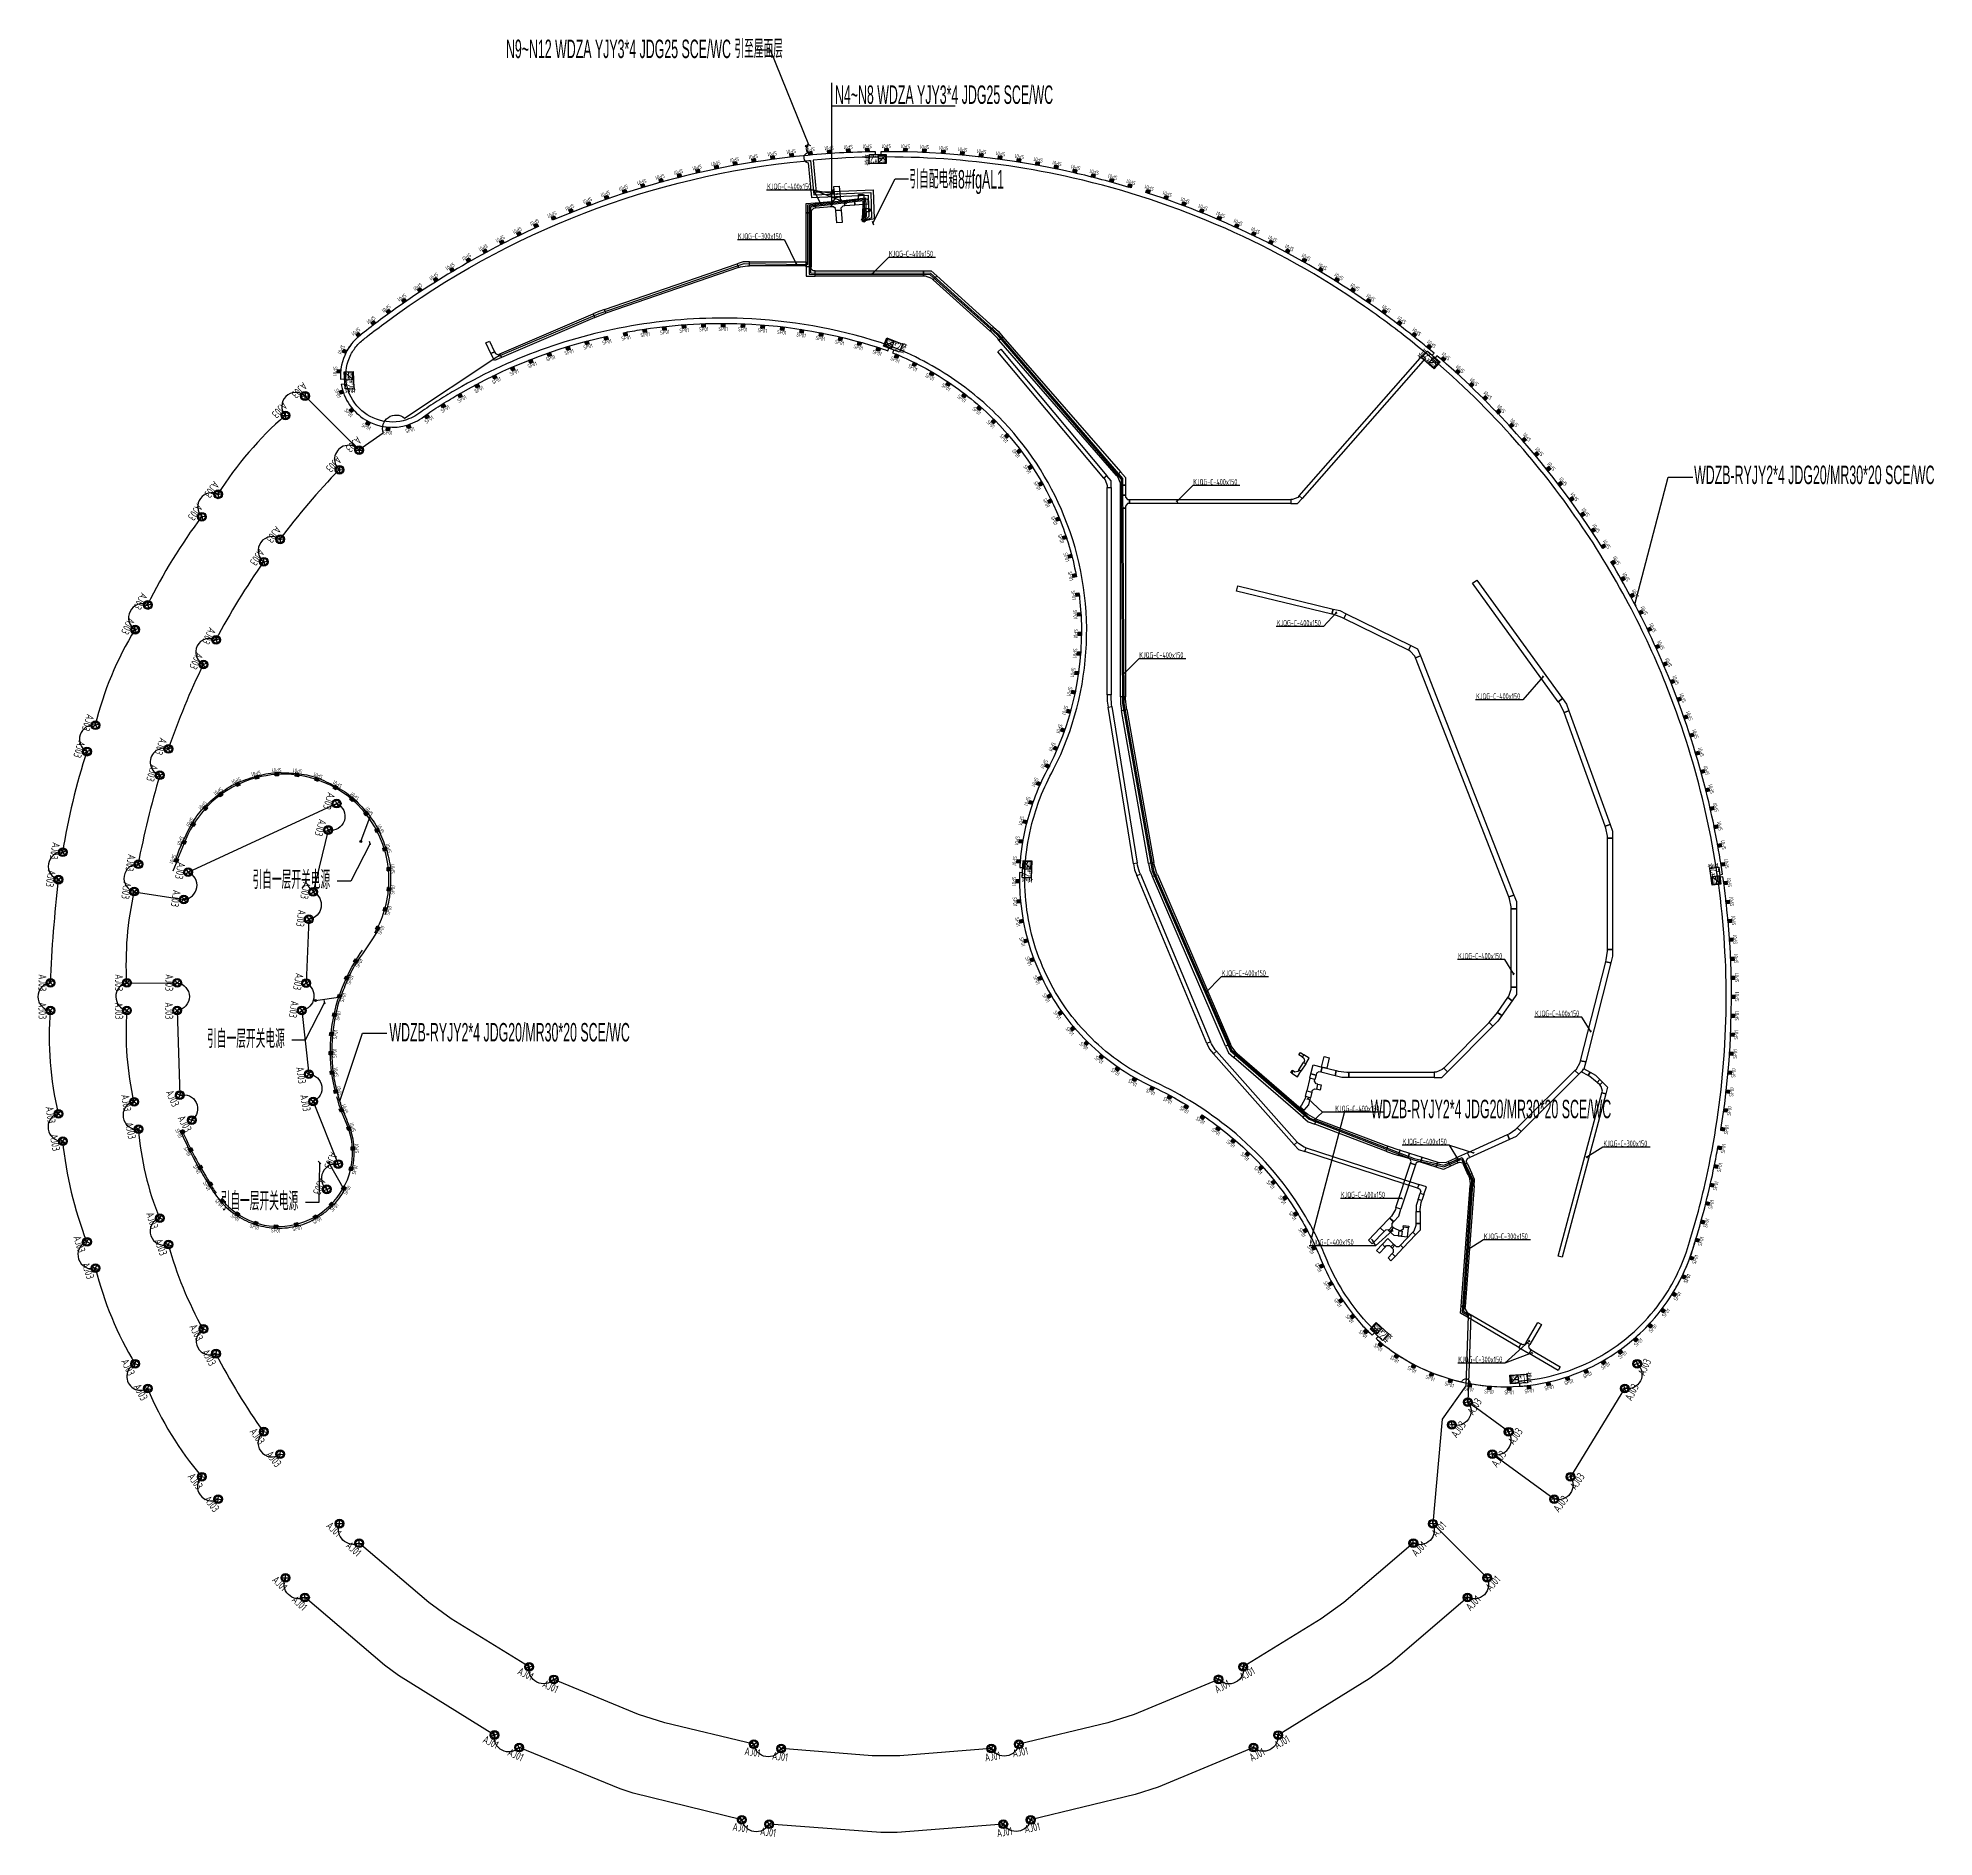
# Model space of a CAD drawing. Header units: inches. Extents: x -1808494 to 666893, y -46959 to 97113.
# Drawn here: x -1536455 to -1392878, y -39153 to 97113 of the extents above; entities that cross this region are included whole.
import ezdxf
from ezdxf import colors
from ezdxf.entities.mleader import LeaderData, LeaderLine
from ezdxf.enums import TextEntityAlignment as Align
from ezdxf.math import Vec2, Vec3

# ---------------------------------------------------------------- set-up
doc = ezdxf.new("R2010")
doc.units = ezdxf.units.IN
doc.header["$MEASUREMENT"] = 0
doc.linetypes.add('CONTINOUS', pattern=[0])
doc.layers.get('0').update_dxf_attribs({"color": 253})
for name, color, linetype in [('0-AJ01', 1, 'Continuous'), ('0-AJ02', 1, 'Continuous'), ('0-AJ03', 1, 'Continuous'), ('0-L-灯具', 1, 'Continuous'), ('0-L-电箱', 90, 'Continuous'), ('0-LIGHT-TXT', 90, 'Continuous'), ('0-SP01', 1, 'Continuous'), ('0-开关电源', 3, 'Continuous'), ('LT-220V', 5, 'Continuous'), ('LT-24V', 4, 'Continuous'), ('电-0.4kV-常规桥架', 6, 'CONTINOUS'), ('电-电力-消防线槽', 55, 'Continuous'), ('电-电力-线槽标注', 225, 'Continuous')]:
    doc.layers.add(name, color=color, linetype=linetype)
doc.styles.add('-宋体', font='xd-hzs.shx', dxfattribs={"width": 0.8, "bigfont": 'xd-hztxt.shx'})
doc.styles.add('GBZITI', font='gbenor.shx', dxfattribs={"height": 350, "bigfont": 'gbcbig.shx'})
doc.styles.add('SMDEI', font='smsim.shx', dxfattribs={"width": 0.75, "bigfont": 'smfs.shx'})
doc.styles.get("Standard").update_dxf_attribs({"font": 'arial.ttf'})

# ---------------------------------------------------------------- blocks, each defined once
blk = doc.blocks.new('AJ01')
at = {"layer": '0-AJ01'}
for p, q in [((-89, -89), (89, 89)), ((89, -89), (-89, 89))]:
    blk.add_line(p, q, dxfattribs=at)
for radius in [165, 126]:
    blk.add_circle((0, 0), radius, dxfattribs=at)
at = {"layer": '0-AJ01', "style": 'GBZITI', "width": 0.8}
blk.add_text('AJ01', height=300, dxfattribs=at).set_placement((0, -450, 0), align=Align.CENTER)
blk = doc.blocks.new('AJ03')
at = {"layer": '0-AJ02', "color": 1}
for p, q in [((-89, -89), (89, 89)), ((89, -89), (-89, 89))]:
    blk.add_line(p, q, dxfattribs=at)
for radius in [165, 126]:
    blk.add_circle((0, 0), radius, dxfattribs=at)
at = {"layer": '0-AJ02', "style": 'GBZITI', "width": 0.8}
blk.add_text('AJ03', height=300, rotation=360, dxfattribs=at).set_placement((0, -450, 0), align=Align.CENTER)
blk = doc.blocks.new('SP01')
at = {"layer": '0-SP01'}
for p, q in [((-75, -75), (75, 75)), ((75, -75), (-75, 75))]:
    blk.add_line(p, q, dxfattribs=at)
blk.add_lwpolyline([(-126, -126), (-126, 126), (126, 126), (126, -126)], close=True, dxfattribs=at)
blk.add_circle((0, 0), 106, dxfattribs=at)
at = {"layer": '0-SP01', "style": 'GBZITI', "width": 0.8}
blk.add_text('SP01', height=300, dxfattribs=at).set_placement((0, -450, 0), align=Align.CENTER)
blk = doc.blocks.new('引入')
at = {"layer": '0-L-电箱', "lineweight": -2}
h = blk.add_hatch(color=256, dxfattribs=at)
h.dxf.hatch_style = 1
h.paths.add_polyline_path([(-75, 0, 1), (75, 0, 1)])
blk.add_lwpolyline([(709, -533, 0, 0, 0), (432, -324, 200, 0, 0), (0, 0, 0, 0, 0)], format="xyseb", dxfattribs=at)
blk.add_circle((0, 0), 75, dxfattribs=at)
blk = doc.blocks.new('_Oblique')
at = {"color": 0, "linetype": 'ByBlock', "lineweight": -2}
blk.add_line((-0.5, -0.5), (0.5, 0.5), dxfattribs=at)
blk = doc.blocks.new('引出')
at = {"layer": '0-L-电箱', "lineweight": -2}
h = blk.add_hatch(color=256, dxfattribs=at)
h.dxf.hatch_style = 1
h.paths.add_polyline_path([(75, 0, 1), (-75, 0, 1)])
blk.add_lwpolyline([(0, 0, 0, 0, 0), (-110, -329, 200, 0, 0), (-281, -841, 0, 0, 0)], format="xyseb", dxfattribs=at)
blk.add_circle((0, 0), 75, dxfattribs=at)
blk = doc.blocks.new('LEDDR01')
at = {"layer": '0-开关电源'}
for p, q in [((-224, 0), (224, 448)), ((19, 205), (198, 205))]:
    blk.add_line(p, q, dxfattribs=at)
blk.add_lwpolyline([(-224, 0), (224, 0), (224, 448), (-224, 448)], close=True, dxfattribs=at)
for centre, start, end in [((-171, 187), 19.47122, 160.52878), ((-81, 219), 199.47122, 340.52878)]:
    blk.add_arc(centre, 47.5, start, end, dxfattribs=at)
at = {"color": 3}
for s, p in [('350W', (-219, 302)), ('DC24V', (-122, 21))]:
    blk.add_text(s, height=120, dxfattribs=at).set_placement(p)
blk = doc.blocks.new('A$C545a909c')
at = {"layer": '电-0.4kV-常规桥架', "color": 8}
for p, q in [((-4024, 60229), (-3887, 60390)), ((-3957, 61372), (-3558, 61400)), ((-3899, 60542), (-3957, 61372)), ((-3899, 60540), (-3500, 60571)), ((-3500, 60569), (-3899, 60542)), ((-3887, 60390), (-3899, 60540)), ((-3558, 61400), (-3500, 60569)), ((-3500, 60571), (-3488, 60422)), ((-3488, 60422), (-3326, 60284)), ((-3177, 60296), (-2406, 60357)), ((-2406, 60357), (-2098, 60382)), ((-2406, 60357), (-2374, 59959)), ((-2374, 59959), (-2406, 60357)), ((-2111, 60757), (-1711, 60771)), ((-2109, 60690), (-2111, 60757)), ((-1709, 60704), (-2109, 60690)), ((-2109, 60690), (-1709, 60704)), ((-2098, 60382), (-2109, 60690)), ((-1711, 60771), (-1709, 60704)), ((-1709, 60704), (-1699, 60413)), ((-1699, 60413), (-1409, 60437)), ((-1409, 60437), (-1377, 60038)), ((-6074, 60066), (-5391, 60120)), ((-6074, 59381), (-6074, 60066)), ((-6074, 55277), (-6074, 59381)), ((-6074, 59381), (-5674, 59381)), ((-5674, 59381), (-6074, 59381)), ((-5509, 59709), (-5674, 59531)), ((-5674, 59531), (-5674, 59381)), ((-5674, 59381), (-5674, 55277)), ((-5359, 59721), (-5509, 59709)), ((-5391, 60120), (-4174, 60217)), ((-5391, 60120), (-5359, 59721)), ((-5359, 59721), (-5391, 60120)), ((-4142, 59818), (-5359, 59721)), ((-4174, 60217), (-4024, 60229)), ((-4174, 60217), (-4142, 59818)), ((-4142, 59818), (-4174, 60217)), ((-3993, 59830), (-4142, 59818)), ((-3831, 59692), (-3993, 59830)), ((-3819, 59543), (-3831, 59692)), ((-3819, 59543), (-3421, 59574)), ((-3421, 59574), (-3819, 59543)), ((-3745, 58613), (-3819, 59543)), ((-3295, 59885), (-3432, 59724)), ((-3432, 59724), (-3421, 59574)), ((-3421, 59574), (-3347, 58645)), ((-3326, 60284), (-3177, 60296)), ((-3145, 59897), (-3295, 59885)), ((-3177, 60296), (-3145, 59897)), ((-3145, 59897), (-3177, 60296)), ((-2374, 59959), (-3145, 59897)), ((-1377, 60038), (-2374, 59959)), ((-3347, 58645), (-3745, 58613)), ((-21336, 52045), (-11283, 55513)), ((-11185, 55230), (-21239, 51762)), ((-10834, 55668), (-11283, 55513)), ((-11283, 55513), (-11185, 55230)), ((-11283, 55513), (-11185, 55230)), ((-11185, 55230), (-11043, 55279)), ((-11043, 55279), (-10508, 55368)), ((-10358, 55668), (-10834, 55668)), ((-10508, 55368), (-10358, 55368)), ((-10358, 55368), (-10358, 55668)), ((-10358, 55668), (-6074, 55668)), ((-10358, 55368), (-10358, 55668)), ((-6074, 55368), (-10358, 55368)), ((-6074, 55668), (-6074, 55368)), ((-5674, 55277), (-6074, 55277)), ((-6074, 55277), (-6074, 54577)), ((-5674, 55277), (-6074, 55277)), ((-6074, 54577), (-5374, 54577)), ((-5674, 55127), (-5674, 55277)), ((-5524, 54977), (-5674, 55127)), ((-5374, 54977), (-5524, 54977)), ((-5374, 54577), (-5374, 54977)), ((-5374, 54977), (2825, 54977)), ((-5374, 54577), (-5374, 54977)), ((2825, 54577), (-5374, 54577)), ((2825, 54977), (3402, 54977)), ((2825, 54577), (2825, 54977)), ((2825, 54977), (2825, 54577)), ((2975, 54577), (2825, 54577)), ((3451, 54394), (2975, 54577)), ((3402, 54977), (3830, 54591)), ((3562, 54294), (3830, 54591)), ((3830, 54591), (3562, 54294)), ((3830, 54591), (8122, 50719)), ((3562, 54294), (3451, 54394)), ((7854, 50422), (3562, 54294)), ((-29247, 48686), (-22186, 51717)), ((-21767, 51897), (-22186, 51717)), ((-22186, 51717), (-22067, 51442)), ((-22186, 51717), (-22067, 51442)), ((-21929, 51501), (-21380, 51713)), ((-21336, 52045), (-21767, 51897)), ((-21380, 51713), (-21239, 51762)), ((-21239, 51762), (-21336, 52045)), ((-21239, 51762), (-21336, 52045)), ((-22067, 51442), (-29128, 48410)), ((-22067, 51442), (-21929, 51501)), ((8122, 50719), (7854, 50422)), ((7854, 50422), (8122, 50719)), ((7966, 50321), (7854, 50422)), ((8438, 49840), (7966, 50321)), ((8122, 50719), (8502, 50376)), ((8502, 50376), (8839, 49990)), ((-30324, 49516), (-30054, 49647)), ((-29932, 48710), (-30324, 49516)), ((-30054, 49647), (-29663, 48841)), ((-29663, 48841), (-29932, 48710)), ((-29932, 48710), (-29663, 48841)), ((-29663, 48841), (-29597, 48706)), ((8537, 49727), (8438, 49840)), ((8537, 49727), (8839, 49990)), ((8839, 49990), (8537, 49727)), ((17447, 39488), (8537, 49727)), ((8839, 49990), (17748, 39750)), ((-29673, 48176), (-29932, 48710)), ((-29128, 48410), (-29673, 48176)), ((-29597, 48706), (-29384, 48627)), ((-29384, 48627), (-29247, 48686)), ((-29128, 48410), (-29247, 48686)), ((-29247, 48686), (-29128, 48410)), ((31259, 37934), (40607, 48564)), ((40832, 48366), (31484, 37735)), ((40607, 48564), (40832, 48366)), ((17748, 39750), (17447, 39488)), ((17447, 39488), (17748, 39750)), ((17545, 39375), (17447, 39488)), ((17726, 38892), (17545, 39375)), ((17726, 38742), (17726, 38892)), ((17748, 39750), (18126, 39317)), ((18126, 39317), (18126, 38742)), ((18126, 38742), (17726, 38742)), ((17726, 38742), (18126, 38742)), ((17726, 37997), (17726, 38742)), ((18126, 37997), (17726, 37997)), ((17726, 36997), (17726, 37997)), ((17726, 37997), (18126, 37997)), ((18126, 38742), (18126, 37997)), ((18126, 37997), (18126, 37847)), ((18126, 37847), (18276, 37647)), ((18276, 37347), (18126, 37147)), ((18276, 37647), (18426, 37647)), ((18426, 37347), (18276, 37347)), ((18426, 37347), (18426, 37647)), ((18426, 37647), (30624, 37647)), ((18426, 37647), (18426, 37347)), ((30624, 37347), (18426, 37347)), ((30624, 37647), (30624, 37347)), ((30774, 37647), (30624, 37647)), ((30624, 37647), (30624, 37347)), ((30624, 37347), (31141, 37347)), ((31160, 37821), (30774, 37647)), ((31141, 37347), (31484, 37735)), ((31259, 37934), (31160, 37821)), ((31484, 37735), (31259, 37934)), ((31484, 37735), (31259, 37934)), ((17726, 36997), (18126, 36997)), ((17726, 22710), (17726, 36997)), ((18126, 36997), (17726, 36997)), ((18126, 37147), (18126, 36997)), ((18126, 36997), (18126, 22710)), ((26525, 30725), (26620, 31114)), ((33743, 28975), (26525, 30725)), ((26620, 31114), (33837, 29364)), ((44388, 31313), (44712, 31547)), ((50884, 22345), (44388, 31313)), ((44712, 31547), (51208, 22580)), ((33837, 29364), (33743, 28975)), ((33743, 28975), (33837, 29364)), ((33889, 28940), (33743, 28975)), ((33837, 29364), (34344, 29241)), ((34502, 28718), (33889, 28940)), ((34344, 29241), (34813, 29010)), ((34636, 28651), (34502, 28718)), ((34636, 28651), (34813, 29010)), ((34813, 29010), (34636, 28651)), ((34813, 29010), (39715, 26599)), ((39538, 26240), (34636, 28651)), ((39715, 26599), (39538, 26240)), ((39538, 26240), (39715, 26599)), ((39673, 26173), (39538, 26240)), ((40016, 25800), (39673, 26173)), ((39715, 26599), (40233, 26344)), ((40233, 26344), (40443, 25806)), ((40071, 25660), (40016, 25800)), ((40071, 25660), (40443, 25806)), ((40443, 25806), (40071, 25660)), ((47150, 7555), (40071, 25660)), ((40443, 25806), (47522, 7701)), ((17726, 22710), (17726, 22193)), ((18126, 22710), (17726, 22710)), ((18126, 22710), (17726, 22710)), ((17726, 22193), (17816, 21683)), ((17816, 21683), (18210, 21753)), ((17816, 21683), (18210, 21753)), ((19868, 10096), (17816, 21683)), ((18126, 22560), (18126, 22710)), ((18184, 21900), (18126, 22560)), ((18210, 21753), (18184, 21900)), ((18210, 21753), (20262, 10166)), ((51208, 22580), (50884, 22345)), ((50884, 22345), (51208, 22580)), ((50972, 22224), (50884, 22345)), ((51270, 21660), (50972, 22224)), ((51208, 22580), (51518, 22152)), ((51322, 21519), (51270, 21660)), ((51322, 21519), (51698, 21656)), ((51698, 21656), (51322, 21519)), ((51518, 22152), (51698, 21656)), ((51698, 21656), (54821, 13045)), ((54445, 12909), (51322, 21519)), ((54821, 13045), (54445, 12909)), ((54445, 12909), (54821, 13045)), ((54821, 13045), (55003, 12542)), ((54496, 12768), (54445, 12909)), ((54603, 12157), (54496, 12768)), ((54603, 12007), (54603, 12157)), ((54603, 12007), (55003, 12007)), ((54603, 3588), (54603, 12007)), ((55003, 12007), (54603, 12007)), ((55003, 12542), (55003, 12007)), ((55003, 12007), (55003, 3588)), ((20262, 10166), (19868, 10096)), ((20262, 10166), (19868, 10096)), ((19868, 10096), (19959, 9581)), ((20288, 10018), (20262, 10166)), ((19959, 9581), (20166, 9100)), ((20166, 9100), (20534, 9258)), ((20166, 9100), (20534, 9258)), ((25694, -3750), (20166, 9100)), ((20474, 9396), (20288, 10018)), ((20534, 9258), (20474, 9396)), ((20534, 9258), (26061, -3592)), ((47522, 7701), (47150, 7555)), ((47150, 7555), (47522, 7701)), ((47204, 7415), (47150, 7555)), ((47318, 6812), (47204, 7415)), ((47522, 7701), (47718, 7200)), ((47718, 7200), (47718, 6662)), ((47318, 6662), (47318, 6812)), ((47318, 6662), (47718, 6662)), ((47318, 725), (47318, 6662)), ((47718, 6662), (47318, 6662)), ((47718, 6662), (47718, 725)), ((54523, 2798), (54603, 3438)), ((55003, 3588), (54603, 3588)), ((54603, 3438), (54603, 3588)), ((54603, 3588), (55003, 3588)), ((55003, 3062), (54873, 2554)), ((55003, 3588), (55003, 3062)), ((52574, -4845), (54486, 2652)), ((54873, 2554), (52961, -4943)), ((54486, 2652), (54523, 2798)), ((54486, 2652), (54873, 2554)), ((54873, 2554), (54486, 2652)), ((47068, -71), (47154, 52)), ((47154, 52), (47318, 575)), ((47718, 725), (47318, 725)), ((47318, 575), (47318, 725)), ((47318, 725), (47718, 725)), ((47718, 162), (47396, -300)), ((47718, 725), (47718, 162)), ((45765, -1838), (46190, -1330)), ((46190, -1330), (46276, -1207)), ((46276, -1207), (47068, -71)), ((46604, -1435), (46276, -1207)), ((46276, -1207), (46604, -1435)), ((46604, -1435), (46308, -1860)), ((47396, -300), (46604, -1435)), ((47068, -71), (47396, -300)), ((47396, -300), (47068, -71)), ((42208, -5410), (45659, -1944)), ((45943, -2227), (42491, -5693)), ((45659, -1944), (45765, -1838)), ((45659, -1944), (45943, -2227)), ((45943, -2227), (45659, -1944)), ((46308, -1860), (45943, -2227)), ((26061, -3592), (25694, -3750)), ((26061, -3592), (25694, -3750)), ((25694, -3750), (25909, -4251)), ((25909, -4251), (26323, -4608)), ((26120, -3729), (26061, -3592)), ((26471, -4207), (26120, -3729)), ((26323, -4608), (26584, -4305)), ((26323, -4608), (26584, -4305)), ((26584, -4305), (26471, -4207)), ((26584, -4305), (31804, -8816)), ((31542, -9118), (26323, -4608)), ((32152, -5852), (32315, -5171)), ((32315, -5171), (32996, -5335)), ((32756, -5689), (32576, -5800)), ((32902, -5724), (32756, -5689)), ((32902, -5724), (32996, -5335)), ((32996, -5335), (32902, -5724)), ((33984, -5983), (32902, -5724)), ((32962, -5326), (33152, -4535)), ((33351, -5420), (32962, -5326)), ((32996, -5335), (34078, -5594)), ((33152, -4535), (33541, -4629)), ((33541, -4629), (33351, -5420)), ((34078, -5594), (33984, -5983)), ((33984, -5983), (34078, -5594)), ((34078, -5594), (34224, -5630)), ((34224, -5630), (34867, -5706)), ((34867, -5706), (35017, -5706)), ((35017, -6106), (35017, -5706)), ((35017, -5706), (41496, -5706)), ((35017, -5706), (35017, -6106)), ((41496, -5706), (41496, -6106)), ((41646, -5706), (41496, -5706)), ((41496, -5706), (41496, -6106)), ((42102, -5517), (41646, -5706)), ((42079, -6106), (42491, -5693)), ((42208, -5410), (42102, -5517)), ((42491, -5693), (42208, -5410)), ((42491, -5693), (42208, -5410)), ((47785, -9930), (52149, -5589)), ((52149, -5589), (52255, -5483)), ((52149, -5589), (52431, -5873)), ((52431, -5873), (52149, -5589)), ((52255, -5483), (52537, -4990)), ((52824, -5481), (52431, -5873)), ((52537, -4990), (52574, -4845)), ((52961, -4943), (52574, -4845)), ((52574, -4845), (52961, -4943)), ((52658, -5702), (52807, -5442)), ((53140, -5978), (52658, -5702)), ((52807, -5442), (53289, -5718)), ((52961, -4943), (52824, -5481)), ((53289, -5718), (53140, -5978)), ((53140, -5978), (53289, -5718)), ((53289, -5718), (53696, -5951)), ((31743, -7555), (31842, -7140)), ((32076, -6168), (31842, -7140)), ((31842, -7140), (32231, -7233)), ((31842, -7140), (32231, -7233)), ((32076, -6168), (32152, -5852)), ((32465, -6261), (32076, -6168)), ((32465, -6261), (32076, -6168)), ((32152, -5852), (32541, -5945)), ((32541, -5945), (32152, -5852)), ((32231, -7233), (32266, -7088)), ((32266, -7088), (32447, -6977)), ((32430, -6407), (32465, -6261)), ((32541, -6588), (32430, -6407)), ((32447, -6977), (32593, -7012)), ((32541, -5945), (32465, -6261)), ((32576, -5800), (32541, -5945)), ((32686, -6623), (32541, -6588)), ((32593, -7012), (32686, -6623)), ((32593, -7012), (32686, -6623)), ((32850, -7073), (32593, -7012)), ((32686, -6623), (32943, -6685)), ((32943, -6685), (32850, -7073)), ((34493, -6106), (33984, -5983)), ((35017, -6106), (34493, -6106)), ((41496, -6106), (35017, -6106)), ((41496, -6106), (42079, -6106)), ((52431, -5873), (48067, -10214)), ((53270, -6053), (53140, -5978)), ((53716, -6388), (53270, -6053)), ((53696, -5951), (54033, -6277)), ((53824, -6492), (53716, -6388)), ((53824, -6492), (54033, -6277)), ((54033, -6277), (53824, -6492)), ((54024, -6686), (53824, -6492)), ((54233, -6471), (54024, -6686)), ((54024, -6686), (54233, -6471)), ((54132, -6791), (54024, -6686)), ((54033, -6277), (54233, -6471)), ((54229, -7143), (54132, -6791)), ((54190, -7288), (54229, -7143)), ((54233, -6471), (54619, -6846)), ((54619, -6846), (54480, -7365)), ((31302, -8382), (31342, -8335)), ((31605, -8643), (31302, -8382)), ((31440, -8222), (31342, -8335)), ((31342, -8335), (31645, -8597)), ((31342, -8335), (31645, -8597)), ((31708, -7700), (31440, -8222)), ((31645, -8597), (31605, -8643)), ((31645, -8597), (32004, -8181)), ((31743, -7555), (31708, -7700)), ((32132, -7648), (31743, -7555)), ((32132, -7648), (31743, -7555)), ((32004, -8181), (32132, -7648)), ((32231, -7233), (32132, -7648)), ((50888, -19653), (54190, -7288)), ((54480, -7365), (51178, -19730)), ((54190, -7288), (54480, -7365)), ((54480, -7365), (54190, -7288)), ((31804, -8816), (31542, -9118)), ((31804, -8816), (31542, -9118)), ((31542, -9118), (31947, -9468)), ((31917, -8914), (31804, -8816)), ((32450, -9231), (31917, -8914)), ((31947, -9468), (32447, -9659)), ((32447, -9659), (32590, -9285)), ((32448, -9659), (32589, -9285)), ((37828, -11690), (32448, -9659)), ((32590, -9285), (32450, -9231)), ((32589, -9285), (37970, -11316)), ((47170, -10386), (47678, -10036)), ((47678, -10036), (47785, -9930)), ((48067, -10214), (47785, -9930)), ((47785, -9930), (48067, -10214)), ((37970, -11316), (37828, -11690)), ((37970, -11316), (37828, -11690)), ((38110, -11369), (37970, -11316)), ((38760, -11590), (38110, -11369)), ((44016, -11813), (47033, -10448)), ((47198, -10813), (44181, -12177)), ((47033, -10448), (47170, -10386)), ((47198, -10813), (47033, -10448)), ((47033, -10448), (47198, -10813)), ((47686, -10592), (47198, -10813)), ((48067, -10214), (47686, -10592)), ((37828, -11690), (38302, -11869)), ((38302, -11869), (38787, -12016)), ((38597, -15977), (39690, -12611)), ((38903, -11634), (38760, -11590)), ((38787, -12016), (38903, -11634)), ((38787, -12016), (38903, -11634)), ((39501, -12234), (38787, -12016)), ((38903, -11634), (39618, -11852)), ((40071, -12735), (38977, -16101)), ((39498, -12233), (39621, -11853)), ((39640, -12280), (39498, -12233)), ((39618, -11852), (39501, -12234)), ((39621, -11853), (40572, -12162)), ((39737, -12469), (39640, -12280)), ((39690, -12611), (39737, -12469)), ((39690, -12611), (40071, -12735)), ((40071, -12735), (39690, -12611)), ((40117, -12592), (40071, -12735)), ((40306, -12496), (40117, -12592)), ((40449, -12542), (40306, -12496)), ((40572, -12162), (40449, -12542)), ((40452, -12543), (40569, -12161)), ((41646, -12907), (40452, -12543)), ((40569, -12161), (41763, -12525)), ((41763, -12525), (41646, -12907)), ((41646, -12907), (41763, -12525)), ((42196, -13075), (41646, -12907)), ((41763, -12525), (41906, -12568)), ((41906, -12568), (42419, -12535)), ((42721, -12838), (42196, -13075)), ((42419, -12535), (42556, -12474)), ((42556, -12474), (43105, -12225)), ((42556, -12474), (42721, -12838)), ((42721, -12838), (42556, -12474)), ((43270, -12590), (42721, -12838)), ((44016, -11813), (43105, -12225)), ((43105, -12225), (43270, -12590)), ((43105, -12225), (43270, -12590)), ((43270, -12590), (43407, -12528)), ((43407, -12528), (43651, -12582)), ((43651, -12582), (43713, -12719)), ((43713, -12719), (43986, -12595)), ((43713, -12719), (43986, -12595)), ((44071, -13511), (43713, -12719)), ((43924, -12458), (44044, -12239)), ((43986, -12595), (43924, -12458)), ((43986, -12595), (44344, -13387)), ((44181, -12177), (44016, -11813)), ((44181, -12177), (44016, -11813)), ((44044, -12239), (44181, -12177)), ((43533, -23432), (44210, -14297)), ((44509, -14319), (43832, -23454)), ((44344, -13387), (44071, -13511)), ((44344, -13387), (44071, -13511)), ((44071, -13511), (44133, -13648)), ((44133, -13648), (44221, -14147)), ((44221, -14147), (44210, -14297)), ((44210, -14297), (44509, -14319)), ((44210, -14297), (44509, -14319)), ((44546, -13832), (44344, -13387)), ((44509, -14319), (44546, -13832)), ((37410, -17505), (38101, -16782)), ((38101, -16782), (38142, -16738)), ((38390, -17058), (38101, -16782)), ((38101, -16782), (38390, -17058)), ((38246, -16629), (38142, -16738)), ((38142, -16738), (38432, -17014)), ((38142, -16738), (38432, -17014)), ((38550, -16120), (38246, -16629)), ((38390, -17058), (38286, -17166)), ((38286, -17166), (38291, -17378)), ((38432, -17014), (38390, -17058)), ((38432, -17014), (38808, -16620)), ((38597, -15977), (38550, -16120)), ((38977, -16101), (38597, -15977)), ((38977, -16101), (38597, -15977)), ((38808, -16620), (38977, -16101)), ((36510, -18447), (37410, -17505)), ((36799, -18723), (36510, -18447)), ((37699, -17781), (36799, -18723)), ((37410, -17505), (37699, -17781)), ((37699, -17781), (37410, -17505)), ((37803, -17673), (37699, -17781)), ((38015, -17668), (37803, -17673)), ((38123, -17771), (38015, -17668)), ((38042, -17694), (38316, -17402)), ((38455, -18082), (38042, -17694)), ((38400, -17482), (38123, -17771)), ((38291, -17378), (38400, -17482)), ((38316, -17402), (38425, -17505)), ((38425, -17505), (38914, -17731)), ((39018, -18146), (38455, -18082)), ((38817, -17720), (38772, -18118)), ((38772, -18118), (39467, -18197)), ((38966, -17737), (38817, -17720)), ((38914, -17731), (39063, -17748)), ((39132, -17605), (38966, -17737)), ((39063, -17748), (39018, -18146)), ((39149, -17456), (39132, -17605)), ((39149, -17456), (39163, -17335)), ((39547, -17501), (39149, -17456)), ((39547, -17501), (39149, -17456)), ((39163, -17335), (39560, -17380)), ((39467, -18197), (39547, -17501)), ((39560, -17380), (39547, -17501)), ((51178, -19730), (50888, -19653)), ((43493, -23974), (43533, -23432)), ((43962, -24249), (43493, -23974)), ((43832, -23454), (43533, -23432)), ((43533, -23432), (43832, -23454)), ((43832, -23454), (43821, -23604)), ((43821, -23604), (43984, -23914)), ((43962, -24249), (44114, -23990)), ((44114, -23990), (43962, -24249)), ((47903, -26557), (43962, -24249)), ((43984, -23914), (44114, -23990)), ((44114, -23990), (48054, -26298)), ((48465, -26191), (49347, -24685)), ((49606, -24836), (48724, -26343)), ((49347, -24685), (49606, -24836)), ((48054, -26298), (47903, -26557)), ((48054, -26298), (47903, -26557)), ((47903, -26557), (48679, -27012)), ((48184, -26374), (48054, -26298)), ((48389, -26320), (48184, -26374)), ((48465, -26191), (48389, -26320)), ((48724, -26343), (48465, -26191)), ((48724, -26343), (48465, -26191)), ((48648, -26472), (48724, -26343)), ((48702, -26677), (48648, -26472)), ((48679, -27012), (48831, -26753)), ((48679, -27012), (48831, -26753)), ((50883, -28303), (48679, -27012)), ((48831, -26753), (48702, -26677)), ((48831, -26753), (51035, -28044)), ((51035, -28044), (50883, -28303))]:
    blk.add_line(p, q, dxfattribs=at)
at = {"layer": '电-电力-消防线槽', "color": 8}
for p, q in [((-1301, 59674), (-1801, 59674)), ((-1801, 59674), (-1801, 59174)), ((-1801, 59174), (-1601, 59174)), ((-1801, 58726), (-1801, 59174)), ((-1801, 59174), (-1601, 59174)), ((-1601, 59324), (-1451, 59474)), ((-1601, 59174), (-1601, 59324)), ((-1601, 59174), (-1601, 58726)), ((-1451, 59474), (-1301, 59474)), ((-1301, 59474), (-1301, 59674)), ((-1301, 59674), (-1248, 59674)), ((-1301, 59474), (-1301, 59674)), ((-1248, 59474), (-1301, 59474)), ((-1248, 59674), (-1248, 59474)), ((-1601, 58726), (-1801, 58726)), ((8452, 48840), (8682, 49033)), ((16467, 39265), (8452, 48840)), ((8682, 49033), (16697, 39458)), ((16697, 39458), (16467, 39265)), ((16697, 39458), (16467, 39265)), ((16467, 39265), (16564, 39150)), ((16564, 39150), (16721, 38716)), ((17021, 39071), (16697, 39458)), ((17021, 38566), (17021, 39071)), ((16721, 38716), (16721, 38566)), ((16721, 38566), (17021, 38566)), ((16721, 22855), (16721, 38566)), ((16721, 38566), (17021, 38566)), ((17021, 38566), (17021, 22855)), ((17021, 22855), (16721, 22855)), ((16721, 22855), (16721, 22393)), ((17021, 22855), (16721, 22855)), ((16721, 22393), (16795, 21937)), ((16795, 21937), (17091, 21984)), ((16795, 21937), (17091, 21984)), ((18713, 10067), (16795, 21937)), ((17021, 22705), (17021, 22855)), ((17067, 22133), (17021, 22705)), ((17091, 21984), (17067, 22133)), ((17091, 21984), (19010, 10115)), ((19010, 10115), (18713, 10067)), ((19010, 10115), (18713, 10067)), ((18713, 10067), (18788, 9606)), ((19033, 9967), (19010, 10115)), ((18788, 9606), (18968, 9174)), ((18968, 9174), (19245, 9290)), ((18968, 9174), (19245, 9290)), ((24282, -3538), (18968, 9174)), ((19187, 9428), (19033, 9967)), ((19245, 9290), (19187, 9428)), ((19245, 9290), (24558, -3422)), ((24558, -3422), (24282, -3538)), ((24558, -3422), (24282, -3538)), ((24282, -3538), (24465, -3976)), ((24465, -3976), (24781, -4331)), ((24616, -3561), (24558, -3422)), ((24905, -4020), (24616, -3561)), ((24781, -4331), (25005, -4132)), ((24781, -4331), (25005, -4132)), ((25005, -4132), (24905, -4020)), ((25005, -4132), (31123, -11007)), ((31247, -4397), (31355, -4229)), ((31355, -4229), (31610, -4393)), ((30898, -11207), (24781, -4331)), ((30623, -5733), (30732, -5565)), ((30712, -5790), (30623, -5733)), ((30820, -5622), (30712, -5790)), ((30820, -5622), (30712, -5790)), ((30732, -5565), (30820, -5622)), ((30946, -5703), (30820, -5622)), ((31154, -5658), (30946, -5703)), ((31133, -6061), (31403, -5640)), ((31235, -5532), (31154, -5658)), ((31235, -5532), (31592, -4976)), ((31403, -5640), (31235, -5532)), ((31403, -5640), (31235, -5532)), ((31502, -4561), (31247, -4397)), ((31761, -5084), (31403, -5640)), ((31610, -4393), (31502, -4561)), ((31610, -4393), (31502, -4561)), ((31502, -4561), (31628, -4642)), ((31673, -4850), (31592, -4976)), ((31592, -4976), (31761, -5084)), ((31592, -4976), (31761, -5084)), ((32031, -4664), (31610, -4393)), ((31628, -4642), (31673, -4850)), ((31761, -5084), (32031, -4664)), ((30712, -5790), (31133, -6061)), ((31123, -11007), (30898, -11207)), ((31123, -11007), (30898, -11207)), ((30898, -11207), (31225, -11573)), ((31222, -11119), (31123, -11007)), ((31641, -11393), (31222, -11119)), ((31784, -11439), (31641, -11393)), ((31691, -11725), (31784, -11439)), ((31691, -11725), (31784, -11439)), ((31784, -11439), (40331, -14216)), ((31225, -11573), (31691, -11725)), ((40238, -14502), (31691, -11725)), ((40331, -14216), (40238, -14502)), ((40331, -14216), (40238, -14502)), ((40901, -14402), (40331, -14216)), ((40277, -15353), (40130, -15803)), ((40238, -14502), (40381, -14548)), ((40277, -15353), (40431, -14880)), ((40562, -15445), (40277, -15353)), ((40562, -15445), (40277, -15353)), ((40381, -14548), (40477, -14737)), ((40430, -16127), (40516, -15588)), ((40477, -14737), (40431, -14880)), ((40431, -14880), (40716, -14972)), ((40431, -14880), (40716, -14972)), ((40516, -15588), (40562, -15445)), ((40716, -14972), (40562, -15445)), ((40716, -14972), (40901, -14402)), ((40130, -15803), (40130, -16277)), ((40130, -16277), (40430, -16277)), ((40130, -17165), (40130, -16277)), ((40130, -16277), (40430, -16277)), ((40430, -17165), (40130, -17165)), ((40130, -17315), (40130, -17165)), ((40130, -17165), (40430, -17165)), ((40430, -16277), (40430, -16127)), ((40430, -16277), (40430, -17165)), ((40430, -17165), (40430, -17675)), ((37985, -18318), (37570, -18752)), ((38419, -18733), (37985, -18318)), ((38933, -18809), (39861, -17837)), ((40078, -18044), (39150, -19016)), ((39861, -17837), (39965, -17729)), ((40078, -18044), (39861, -17837)), ((39861, -17837), (40078, -18044)), ((39965, -17729), (40130, -17315)), ((40430, -17675), (40078, -18044)), ((37122, -19222), (37570, -18752)), ((37339, -19429), (37122, -19222)), ((37787, -18959), (37339, -19429)), ((37570, -18752), (37787, -18959)), ((37570, -18752), (37787, -18959)), ((37787, -18959), (37891, -18851)), ((37891, -18851), (38103, -18846)), ((38000, -19785), (38311, -19460)), ((38217, -19992), (38000, -19785)), ((38103, -18846), (38212, -18950)), ((38212, -18950), (38419, -18733)), ((38212, -18950), (38419, -18733)), ((38302, -19036), (38212, -18950)), ((38528, -19667), (38217, -19992)), ((38509, -18819), (38302, -19036)), ((38302, -19036), (38509, -18819)), ((38410, -19139), (38302, -19036)), ((38311, -19460), (38415, -19351)), ((38311, -19460), (38528, -19667)), ((38528, -19667), (38311, -19460)), ((38415, -19351), (38410, -19139)), ((38419, -18733), (38509, -18819)), ((38509, -18819), (38617, -18922)), ((39150, -19016), (38528, -19667)), ((38617, -18922), (38829, -18917)), ((38829, -18917), (38933, -18809)), ((39150, -19016), (38933, -18809)), ((38933, -18809), (39150, -19016))]:
    blk.add_line(p, q, dxfattribs=at)
at = {"layer": '电-电力-线槽标注'}
for p, q in [((-5485, 61095), (-9058, 61095)), ((-2995, 60110), (-5485, 61095)), ((-5485, 61095), (-3715, 60789)), ((-4891, 59959), (-5485, 61095)), ((-3774, 60730), (-3657, 60848)), ((-4950, 59900), (-4832, 60018)), ((-3054, 60051), (-2936, 60169)), ((-7694, 57324), (-11268, 57324)), ((-7694, 57324), (-6824, 55518)), ((-1029, 54777), (168, 55998)), ((3741, 55998), (168, 55998)), ((-6883, 55459), (-6765, 55577)), ((-1088, 54836), (-971, 54718)), ((21953, 37556), (22071, 37438)), ((22012, 37497), (23210, 38718)), ((26783, 38718), (23210, 38718)), ((34097, 29095), (33109, 28035)), ((34156, 29036), (34038, 29154)), ((33109, 28035), (29535, 28035)), ((17867, 24437), (17985, 24319)), ((17926, 24378), (19123, 25599)), ((22697, 25599), (19123, 25599)), ((49746, 24256), (48199, 22483)), ((49687, 24315), (49805, 24197)), ((48199, 22483), (44626, 22483)), ((24174, 290), (25371, 1511)), ((28944, 1511), (25371, 1511)), ((46838, 2811), (43265, 2811)), ((47518, 1714), (46838, 2811)), ((47459, 1655), (47577, 1773)), ((24115, 349), (24232, 231)), ((52668, -1541), (49095, -1541)), ((53348, -2638), (52668, -1541)), ((53289, -2697), (53407, -2579)), ((31968, -7658), (31851, -7776)), ((33023, -8744), (31910, -7717)), ((32384, -9457), (32266, -9339)), ((33023, -8744), (32325, -9398)), ((37672, -8744), (33023, -8744)), ((42641, -11250), (39067, -11250)), ((43320, -12347), (42641, -11250)), ((42641, -11250), (44468, -11828)), ((54266, -11388), (53044, -12162)), ((57840, -11388), (54266, -11388)), ((43262, -12406), (43379, -12288)), ((44409, -11887), (44527, -11769)), ((53103, -12220), (52985, -12103)), ((39036, -15272), (34387, -15272)), ((39095, -15331), (38977, -15213)), ((36863, -18488), (36745, -18370)), ((36804, -18429), (37046, -18876)), ((38344, -17703), (37046, -18876)), ((38352, -17782), (38336, -17616)), ((45220, -18424), (43997, -19198)), ((48793, -18424), (45220, -18424)), ((37046, -18876), (32016, -18876)), ((44056, -19257), (43939, -19139)), ((46851, -27748), (48710, -26070)), ((48908, -26972), (46851, -27748)), ((48769, -26128), (48651, -26011)), ((48967, -27031), (48849, -26913)), ((46851, -27748), (43278, -27748))]:
    blk.add_line(p, q, dxfattribs=at)
at = {"layer": '电-电力-线槽标注', "style": '-宋体', "width": 0.7}
for s, p in [('KJQG-C-400x150', (-9020, 61142)), ('KJQG-C-300x150', (-11230, 57371)), ('KJQG-C-400x150', (206, 56046)), ('KJQG-C-400x150', (23248, 38766)), ('KJQG-C-400x150', (29573, 28083)), ('KJQG-C-400x150', (19162, 25647)), ('KJQG-C-400x150', (44664, 22531)), ('KJQG-C-400x150', (43303, 2859)), ('KJQG-C-400x150', (25409, 1559)), ('KJQG-C-400x150', (49133, -1494)), ('KJQG-C-400x150', (34002, -8697)), ('KJQG-C-400x150', (39106, -11203)), ('KJQG-C-300x150', (54304, -11340)), ('KJQG-C-400x150', (34425, -15225)), ('KJQG-C-400x150', (32054, -18829)), ('KJQG-C-300x150', (45258, -18377)), ('KJQG-C-300x150', (43316, -27700))]:
    blk.add_text(s, height=450, dxfattribs=at).set_placement(p)

msp = doc.modelspace()

# ---------------------------------------------------------------- linework, layer by layer
for points in [[(-1512702, 73947, 0.0396696), (-1513038, 73449, 0.0396696)], [(-1510943, 29343, 0.048114), (-1510306, 30741, 0.403283), (-1514985, 40806, 0.0977454), (-1518036, 41343, 0.0964513), (-1521025, 40697, 0.0964513), (-1523553, 38976, 0.0953646), (-1525256, 36436, 0.0091479), (-1526234, 34002)], [(-1513921, 17254, -0.0000213), (-1513921, 17256, -0.0568494), (-1514311, 20177, -0.0568794), (-1514034, 23112, -0.0568769), (-1513102, 25909, -0.0460725), (-1511867, 28022, -0.0460725)], [(-1522582, 9171, 0.1332275), (-1520069, 7408, 0.1398818), (-1517000, 7236, 0.1397889), (-1514305, 8707, 0.1397889), (-1512790, 11379, 0.1402933), (-1512916, 14459, -0.0365434), (-1513827, 16919, -0.0365434)], [(-1525562, 14427, 0.0415947), (-1523452, 10432, 0.0381991), (-1522965, 9623, 0.0381991)], [(-1433827, -2408, 0.0507299), (-1431185, -3863, 0.1273714), (-1423797, -4969, 0.0507191), (-1420846, -4352, 0.0507191), (-1418079, -3153, 0.0761603), (-1414520, -378, 0.0507191), (-1412683, 2013, 0.0506373), (-1411366, 4720, 0.005107), (-1410990, 5899, 0.005107)]]:
    msp.add_lwpolyline(points, format="xyb")
at = {"layer": '0-LIGHT-TXT', "color": 7}
for points in [[(-1476329, 84482), (-1476329, 84482), (-1476329, 93705)], [(-1476329, 91977), (-1467001, 91977)], [(-1476209, 85623), (-1476450, 85344)], [(-1476209, 85422), (-1476450, 85143)], [(-1476209, 84822), (-1476450, 84543)], [(-1476206, 84722), (-1476447, 84443)], [(-1476209, 84621), (-1476450, 84342)]]:
    msp.add_lwpolyline(points, dxfattribs=at)
for points in [[(-1472221, 87602), (-1473501, 87604), (-1473500, 88276), (-1472220, 88274)], [(-1472168, 74401), (-1470980, 73927), (-1471228, 73303), (-1472417, 73776)], [(-1430727, 72044), (-1431689, 72889), (-1431245, 73393), (-1430284, 72549)], [(-1512597, 71860), (-1512525, 70582), (-1513196, 70545), (-1513268, 71822)], [(-1461190, 34774), (-1461254, 33496), (-1461925, 33529), (-1461861, 34807)], [(-1409680, 32942), (-1409848, 34211), (-1409182, 34299), (-1409014, 33030)], [(-1435115, -169), (-1434186, -1049), (-1434648, -1537), (-1435577, -656)], [(-1424991, -4166), (-1423714, -4080), (-1423669, -4751), (-1424946, -4837)]]:
    msp.add_lwpolyline(points, close=True, dxfattribs=at)
at = {"layer": 'LT-220V'}
for points in [[(-1435010, -969, -0.0196254), (-1435829, -178, -0.0894836), (-1438989, 4873, 0.0393831), (-1440699, 8240, 0.0863787), (-1446136, 14428, 0.0615388), (-1451865, 18028, -0.0433519), (-1454408, 19471, -0.0436233), (-1456679, 21344, -0.0405981), (-1458601, 23582, -0.0404205), (-1460084, 26120, -0.0408487), (-1461124, 28877, -0.040801), (-1461652, 31772, -0.0436184), (-1461678, 34715, -0.0429231), (-1461192, 37615, -0.0196791), (-1460568, 39555, -0.0348973), (-1459549, 41719, 0.2172033), (-1458737, 60867, 0.0990058), (-1463722, 68431, 0.0533499), (-1467532, 71538, 0.0619483), (-1472657, 74037, 0.0669505), (-1483048, 75861, 0.0471454), (-1490583, 75452, 0.0945009), (-1504762, 70487, 0.0094224), (-1506055, 69705, 0.0095074), (-1507329, 68866, -0.0950124), (-1508550, 68193, -0.6688713), (-1512757, 73128, -0.0684296), (-1512228, 73886, -0.0360131), (-1511872, 74219, -0.0036221), (-1511513, 74505, -0.0070426), (-1510089, 75592, -0.1357419), (-1478451, 87789, -0.0026436), (-1477945, 87836), (-1477701, 85225), (-1473393, 85406), (-1473338, 83496), (-1473918, 83228)], [(-1478247, 88913), (-1478198, 88389, 0.834473), (-1478129, 87656), (-1477882, 85018), (-1473587, 85198), (-1473540, 83581), (-1473918, 83228)], [(-1424292, -4611, 0.00785), (-1423839, -4571, 0.0507191), (-1420967, -3970, 0.0507191), (-1418274, -2804, 0.0761603), (-1414811, -104, 0.0507191), (-1413023, 2223, 0.0741033), (-1411316, 6200, 0.0237296), (-1409913, 11737, 0.0730601), (-1408876, 30196, 0.0371983), (-1410420, 39519, 0.0357639), (-1413192, 48173, 0.0280573), (-1416215, 54633, 0.0617883), (-1425276, 67404, 0.0363517), (-1431986, 73750, 0.0085444), (-1433692, 75096, 0.0112204), (-1436001, 76774, 0.09566), (-1458068, 86500, 0.0780049), (-1477746, 87854), (-1477519, 85433), (-1473199, 85614), (-1473135, 83411), (-1473918, 83228)], [(-1516244, 70006), (-1512151, 65913), (-1510301, 67197, -0.7603653), (-1508686, 68317), (-1501707, 72962), (-1493970, 76251), (-1482988, 80025), (-1478157, 79952), (-1478161, 83618), (-1478146, 84464), (-1473781, 84990), (-1473742, 83621), (-1473918, 83228)], [(-1516244, 70006, 0.9354902), (-1517727, 68522, 0.072568), (-1522821, 62562, 0.8419798), (-1524054, 60861, 0.0461945), (-1528148, 54184, 0.9108409), (-1529105, 52304, 0.0786086), (-1532112, 45070, 0.8184452), (-1532764, 43059, 0.0377481), (-1534586, 35441, 0.880406), (-1534914, 33365, 0.0179983), (-1535533, 25545, 0.8818581), (-1535530, 23450, 0.0784058), (-1534921, 15652, 0.8815177), (-1534587, 13557, 0.0645332), (-1532774, 5958, 0.9188452), (-1532100, 3918, 0.0729365), (-1529106, -3305, 1.0477897), (-1528155, -5180, 0.0734035), (-1524070, -11853, 0.854481), (-1522824, -13564)], [(-1512151, 65913, 1.0469939), (-1513649, 64412, 0.0298458), (-1518133, 59150, 0.9831557), (-1519363, 57452, 0.0294119), (-1522993, 51526, 0.9922477), (-1523935, 49663, 0.0299314), (-1526579, 43262, 1.0031079), (-1527226, 41267, 0.0253849), (-1528870, 34532, 0.8749393), (-1529174, 32456, 0.0712389), (-1529743, 25546, 0.7879583), (-1529718, 23448, 0.0733767), (-1529199, 16535, 0.9437462), (-1528846, 14467, 0.076389), (-1527253, 7719, 0.9911497), (-1526581, 5732, 0.0608713), (-1523951, -683, 0.9524208), (-1522976, -2541, 0.0360075), (-1519375, -8466, 0.9962006), (-1518122, -10148, 7.4085108)], [(-1529167, 32450), (-1525414, 31855, 0.796573), (-1525085, 33932), (-1513836, 39121, -0.9004527), (-1514472, 37121), (-1515605, 32429, -0.7343176), (-1515935, 30357), (-1516148, 25530, -0.7222905), (-1516478, 23458), (-1515932, 18634, -0.7808103), (-1515602, 16569), (-1513727, 11823, 0.7669541), (-1514582, 9907)], [(-1529711, 25527), (-1525910, 25551, -0.8790328), (-1525910, 23458), (-1525705, 17045, -0.8268108), (-1524800, 15152, -0.245513)], [(-1415356, -3303, -0.7660329), (-1416307, -5180), (-1420403, -11862)], [(-1420403, -11862, -0.696139), (-1421635, -13558), (-1426326, -10146, 0.7052444), (-1425090, -8452), (-1428182, -6195, -0.7464702), (-1429386, -7924)], [(-1430829, -15418, -0.7085822), (-1432312, -16900), (-1437578, -21398), (-1439279, -22634), (-1445185, -26256, -0.7496434), (-1447055, -27206), (-1453455, -29857), (-1455453, -30506), (-1462191, -32127, -0.6871114), (-1464265, -32452), (-1471179, -33005), (-1473279, -33005), (-1480179, -32455, -0.7442032), (-1482250, -32124), (-1488992, -30505), (-1490984, -29858), (-1497388, -27208, -0.7386086), (-1499256, -26254), (-1505167, -22631), (-1506863, -21398), (-1512129, -16900, -0.6684068), (-1513615, -15414)], [(-1426727, -19519, -0.7226833), (-1428209, -21001), (-1434012, -25973), (-1435652, -27174), (-1442552, -31424, -0.6782403), (-1444422, -32375), (-1451620, -35360), (-1453378, -35936), (-1461286, -37854, -0.6662827), (-1463356, -38182), (-1471397, -38800), (-1472638, -38804), (-1481084, -38182, -0.6928301), (-1483158, -37853), (-1491375, -35838), (-1492377, -35510), (-1500022, -32373, -0.7294407), (-1501890, -31422), (-1509151, -26915), (-1510224, -26128), (-1516232, -21001, -0.7002547), (-1517717, -19517)]]:
    msp.add_lwpolyline(points, format="xyb", dxfattribs=at)
for points in [[(-1474009, 83269), (-1473842, 83641), (-1473878, 84877), (-1478048, 84375), (-1478061, 83617), (-1478056, 79227), (-1468911, 79197), (-1463832, 74635), (-1454431, 63702), (-1454325, 46691), (-1452084, 34030), (-1446164, 20406), (-1440196, 15215), (-1432285, 12149), (-1430000, 11623), (-1428651, 12195), (-1427904, 10612), (-1428602, 614), (-1428165, 352), (-1428342, -4981), (-1430134, -7502), (-1430825, -15414), (-1426724, -19519)], [(-1474101, 83310), (-1473943, 83661), (-1473975, 84765), (-1477949, 84287), (-1477961, 83616), (-1477957, 79327), (-1468872, 79297), (-1463761, 74706), (-1454331, 63739), (-1454225, 46700), (-1451988, 34059), (-1446082, 20466), (-1440144, 15302), (-1432256, 12244), (-1430009, 11728), (-1428601, 12325), (-1427803, 10631), (-1428498, 668), (-1427965, 349), (-1428182, -6195)]]:
    msp.add_lwpolyline(points, dxfattribs=at)
at = {"layer": 'LT-24V'}
for points in [[(-1473034, 88275), (-1473033, 88490, 0.0213567), (-1478490, 88187, 0.0765517), (-1497363, 83349, 0.0765517)], [(-1453814, 85791, 0.0168312), (-1457979, 86890, 0.0577767), (-1472633, 88493), (-1472634, 88275)], [(-1430883, 73076), (-1430743, 73235, 0.0050328), (-1431733, 74060, 0.0085444), (-1433450, 75415, 0.0112204), (-1435773, 77103, 0.0730594), (-1452443, 85362, 0.0730594)], [(-1498678, 82770, 0.0529477), (-1510327, 75913, 0.0070426), (-1511760, 74820, 0.0036221), (-1512123, 74530, 0.0360131), (-1512522, 74157, 0.0684296), (-1513113, 73310, 0.1360634), (-1513533, 71265), (-1513243, 71284)], [(-1491999, 74808, -0.0094224), (-1490524, 75057, -0.0471454), (-1483064, 75461, -0.0669215), (-1472782, 73657, -0.0078664), (-1472110, 73415), (-1472028, 73621)], [(-1513217, 70884), (-1513486, 70867, 0.4569963), (-1508426, 67813, 0.0938464), (-1507088, 68547, -0.0093946), (-1505842, 69366, -0.0094224), (-1504562, 70141, -0.0755199), (-1493464, 74503, -0.0774183)], [(-1471656, 73473), (-1471737, 73270, -0.0495885), (-1467750, 71203, -0.0533499), (-1464006, 68150, -0.0990058), (-1459107, 60717, -0.0493796), (-1457842, 56427, -0.0516282)], [(-1418009, 58511, 0.0450893), (-1424981, 67674, 0.0301689), (-1430521, 73045), (-1430663, 72882)], [(-1409107, 33736), (-1408895, 33764, 0.0232906), (-1410032, 39613, 0.0357639), (-1412821, 48321, 0.0280573), (-1415862, 54822, 0.0113768), (-1417300, 57355, 0.0113768)], [(-1457612, 54951, -0.1490946), (-1459902, 41907, 0.0348394), (-1460943, 39696, 0.0197553), (-1461579, 37719, 0.0429861), (-1462077, 34747, 0.0066138), (-1462107, 34290), (-1461888, 34279)], [(-1461908, 33880), (-1462123, 33891, 0.0312203), (-1462050, 31734, 0.0408542), (-1461509, 28770, 0.0409104), (-1460445, 25948, 0.0404869), (-1458927, 23350, 0.0406569), (-1456960, 21059, 0.0436323), (-1454635, 19141, 0.0433262), (-1452033, 17665, -0.0296509), (-1449443, 16269, -0.0321209)], [(-1409015, 14443, 0.0619452), (-1408478, 30232, 0.0131142), (-1408866, 33566), (-1409081, 33537)], [(-1448202, 15475, -0.0208471), (-1446388, 14118, -0.0863922), (-1441040, 8032, -0.0393609), (-1439359, 4722, 0.0895289), (-1436121, -451, 0.016329), (-1435426, -1132), (-1435260, -957)], [(-1424278, -4792), (-1424263, -5010, 0.00785), (-1423797, -4969, 0.0507191), (-1420846, -4352, 0.0507191), (-1418079, -3153, 0.0761603), (-1414520, -378, 0.0507191), (-1412683, 2013, 0.0739757), (-1410931, 6090, 0.0236973), (-1409521, 11657, 0.005766), (-1409242, 13106, 0.005766)], [(-1434970, -1232), (-1435127, -1398, 0.0172957), (-1434327, -2047, 0.0611125), (-1431185, -3863, 0.0449576), (-1428640, -4684, 0.0467264)], [(-1428640, -4684, -0.9307345), (-1428014, -4811, 0.6479606)], [(-1428008, -4812, 0.0545104), (-1424777, -5039)]]:
    msp.add_lwpolyline(points, format="xyb", dxfattribs=at)
at = {"layer": 'LT-24V', "color": 4}
for points in [[(-1526034, 34834, -0.0569659), (-1524631, 37856, -0.0686186), (-1523643, 39063, -0.0271129), (-1522444, 40061, -0.0691575), (-1521076, 40811, -0.0271129), (-1519590, 41287, -0.0691575), (-1518040, 41469, -0.0271129), (-1516485, 41352, -0.0691575), (-1514980, 40939, -0.0271129), (-1513582, 40247, -0.0691575), (-1512342, 39300, -0.0271129), (-1511306, 38133, -0.0691575), (-1510511, 36790, -0.0271129), (-1509988, 35320, -0.0691575), (-1509756, 33777, -0.0271129), (-1509823, 32219, -0.0691575), (-1510187, 30701, 0)], [(-1512671, 11337, 0.139621), (-1512788, 14472, 0.0043407), (-1513371, 15915, -0.0244932), (-1513799, 17287, -0.0284397), (-1514074, 18721, -0.0218636), (-1514186, 20180, -0.0165959), (-1514130, 21642, -0.0181973), (-1513910, 23088, -0.028039), (-1513524, 24495, 0.0098734), (-1512986, 25859, -0.0217001), (-1512294, 27148, 0.0304361), (-1510664, 29598, -6.1162776)], [(-1525677, 14378, 0.0277849), (-1524335, 11656, 0.0136331), (-1523560, 10366, 0.0578148), (-1522679, 9092, 0.0928618), (-1521515, 8020, 0.0756603), (-1520109, 7290, 0.0640445), (-1518556, 6982, 0.0829314), (-1516978, 7112, 0.1022504), (-1515496, 7670, 0.074478), (-1514223, 8612, 0.1022504), (-1513257, 9866, -0.7385488)]]:
    msp.add_lwpolyline(points, format="xyb", dxfattribs=at)
for points in [[(-1512007, 36247), (-1511306, 38133)], [(-1515443, 24201), (-1513524, 24495)], [(-1514420, 11909), (-1513257, 9866)]]:
    msp.add_lwpolyline(points, dxfattribs=at)

# ---------------------------------------------------------------- block references
msp.add_blockref('A$C545a909c', (-1472220, 24495))
at = {"layer": '0-AJ01', "xscale": 2, "yscale": 2, "zscale": 2}
for p, rotation in [((-1513615, -15415), 314.9999999999972), ((-1430825, -15418), 46.74515177274071), ((-1512133, -16900), 316.7451517727379), ((-1432310, -16900), 44.99999999999999), ((-1517717, -19517), 314.9999999999972), ((-1426724, -19519), 46.74515177274071), ((-1516234, -21002), 316.7451517727379), ((-1428209, -21001), 44.99999999999999), ((-1499256, -26254), 332.9999999999969), ((-1445185, -26256), 28.74515177273703), ((-1497388, -27208), 334.7451517727377), ((-1447055, -27207), 26.9999999999963), ((-1501890, -31422), 332.9999999999969), ((-1442552, -31424), 28.74515177273703), ((-1500021, -32376), 334.7451517727377), ((-1482251, -32125), 350.9999999999966), ((-1480179, -32455), 352.7451517727374), ((-1464264, -32453), 8.999999999996495), ((-1462191, -32127), 10.74515177273722), ((-1444422, -32375), 26.9999999999963), ((-1483158, -37853), 350.9999999999966), ((-1481086, -38183), 352.7451517727374), ((-1463356, -38182), 8.999999999996495), ((-1461284, -37855), 10.74515177273722)]:
    msp.add_blockref('AJ01', p, dxfattribs=dict(at, rotation=rotation))
at = {"layer": '0-AJ03'}
for p, xscale, yscale, zscale, rotation in [((-1516232, 69991), 2, 2, 2, 224.1632870843789), ((-1517717, 68509), 1.999999999999999, 1.999999999999999, 1.999999999999999, 226.0968764458552), ((-1512130, 65890), 2, 2, 2, 224.1181300338558), ((-1513615, 64407), 2, 2, 2, 226.6858307591194), ((-1522807, 62546), 2, 2, 2, 233.1632870843782), ((-1524042, 60849), 1.999999999999999, 1.999999999999999, 1.999999999999999, 235.0968764458545), ((-1518115, 59137), 2, 2, 2, 233.1181300338551), ((-1519349, 57440), 1.999999999999999, 1.999999999999999, 1.999999999999999, 235.6858307591187), ((-1528137, 54164), 2, 2, 2, 242.1632870843775), ((-1529091, 52295), 1.999999999999999, 1.999999999999999, 1.999999999999999, 244.0968764458539), ((-1522969, 51531), 2, 2, 2, 242.1181300338544), ((-1523923, 49662), 1.999999999999999, 1.999999999999999, 1.999999999999999, 244.685830759118), ((-1532090, 45051), 2, 2, 2, 251.1632870843769), ((-1532740, 43056), 1.999999999999999, 1.999999999999999, 1.999999999999999, 253.0968764458532), ((-1526573, 43259), 1.999999999999999, 1.999999999999999, 1.999999999999999, 251.1181300338538), ((-1527224, 41264), 2, 2, 2, 253.6858307591173), ((-1513836, 39121), 2, 2, 2, 251.5179317082694), ((-1514472, 37121), 2, 2, 2, 254.085632433533), ((-1534568, 35433), 2, 2, 2, 260.1632870843762), ((-1528840, 34525), 2, 2, 2, 260.1181300338531), ((-1525086, 33931), 2, 2, 2, 260.1181300338531), ((-1534898, 33361), 1.999999999999999, 1.999999999999999, 1.999999999999999, 262.0968764458526), ((-1529170, 32453), 2, 2, 2, 262.6858307591167), ((-1515605, 32429), 2, 2, 2, 260.1181300338531), ((-1525417, 31859), 2, 2, 2, 262.6858307591167), ((-1515935, 30357), 2, 2, 2, 262.6858307591167), ((-1535512, 25545), 1.999999999999999, 1.999999999999999, 1.999999999999999, 269.1632870843756), ((-1529712, 25545), 2, 2, 2, 269.1181300338524), ((-1525904, 25545), 2, 2, 2, 268.6908207756633), ((-1516148, 25530), 2, 2, 2, 260.1181300338531), ((-1535514, 23446), 1.999999999999999, 1.999999999999999, 1.999999999999999, 271.0968764458519), ((-1529714, 23446), 2, 2, 2, 271.685830759116), ((-1525921, 23446), 2, 2, 2, 271.2585215009269), ((-1516478, 23458), 2, 2, 2, 262.6858307591167), ((-1515932, 18634), 1.999999999999999, 1.999999999999999, 1.999999999999999, 278.0795581943846), ((-1525705, 17045), 2, 2, 2, 294.7411201039009), ((-1534897, 15631), 2, 2, 2, 278.1632870843749), ((-1529168, 16538), 2, 2, 2, 278.1181300338517), ((-1524800, 15152), 2, 2, 2, 297.3088208291645), ((-1515607, 16562), 2, 2, 2, 280.6472589196481), ((-1528842, 14465), 2, 2, 2, 280.6858307591153), ((-1534570, 13558), 1.999999999999999, 1.999999999999999, 1.999999999999999, 280.0968764458511), ((-1513727, 11823), 2, 2, 2, 245.1337213770721), ((-1514582, 9907), 2, 2, 2, 247.7014221023356), ((-1527222, 7727), 2, 2, 2, 287.118130033851), ((-1532738, 5935), 1.999999999999999, 1.999999999999999, 1.999999999999999, 287.1632870843741), ((-1526576, 5731), 1.999999999999999, 1.999999999999999, 1.999999999999999, 289.6858307591146), ((-1532092, 3939), 1.999999999999999, 1.999999999999999, 1.999999999999999, 289.0968764458505), ((-1523922, -670), 2, 2, 2, 296.1181300338503), ((-1529090, -3303), 2, 2, 2, 296.1632870843735), ((-1522971, -2541), 2, 2, 2, 298.6858307591139), ((-1415356, -3303), 2, 2, 2, 65.05136816997376), ((-1528139, -5174), 1.999999999999999, 1.999999999999999, 1.999999999999999, 298.0968764458498), ((-1428180, -6207), 2, 2, 2, 56.64001346646801), ((-1416298, -5178), 2, 2, 2, 62.48366744471011), ((-1519349, -8448), 2, 2, 2, 305.1181300338495), ((-1429386, -7924), 2, 2, 2, 54.07231274120438), ((-1425090, -8452), 1.999999999999999, 1.999999999999999, 1.999999999999999, 55.59731395792304), ((-1518117, -10147), 2, 2, 2, 307.6858307591132), ((-1426327, -10146), 1.999999999999999, 1.999999999999999, 1.999999999999999, 53.02961323265943), ((-1524041, -11858), 2, 2, 2, 305.1632870843727), ((-1420398, -11861), 1.999999999999999, 1.999999999999999, 1.999999999999999, 55.59731395792304), ((-1522810, -13556), 1.999999999999999, 1.999999999999999, 1.999999999999999, 307.096876445849), ((-1421635, -13555), 1.999999999999999, 1.999999999999999, 1.999999999999999, 53.02961323265943)]:
    msp.add_blockref('AJ03', p, dxfattribs=dict(at, xscale=xscale, yscale=yscale, zscale=zscale, rotation=rotation))
at = {"layer": '0-L-灯具'}
for name, p, rotation in [('引出', (-1478247, 88913), 139.3369454356261), ('引入', (-1473918, 83228), 25.65679204934167), ('引入', (-1512007, 36247), 25.65679204934167), ('引入', (-1515443, 24201), 25.65679204934167), ('引入', (-1514420, 11909), 215.1139977883278)]:
    msp.add_blockref(name, p, dxfattribs=dict(at, rotation=rotation))
at = {"layer": '0-SP01'}
for p, rotation in [((-1475089, 88556), 182.6122747151149), ((-1473651, 88604), 181.3266555174912), ((-1472212, 88620), 180.0410363198676), ((-1470773, 88604), 178.755417122244), ((-1485074, 87319), 191.6116090984476), ((-1483661, 87592), 190.3259899008302), ((-1482243, 87832), 189.0403707032128), ((-1480819, 88041), 187.7547515055956), ((-1479391, 88218), 186.469132307979), ((-1477960, 88363), 185.1835131103616), ((-1476525, 88476), 183.8978939127382), ((-1469335, 88555), 177.4697979246203), ((-1467898, 88475), 176.1841787269969), ((-1466464, 88361), 174.8985595293735), ((-1465033, 88216), 173.6129403317496), ((-1463605, 88039), 172.3273211341256), ((-1462181, 87830), 171.041701936502), ((-1460763, 87588), 169.7560827388783), ((-1459350, 87316), 168.4704635412541), ((-1490653, 85914), 196.7540858889168), ((-1489271, 86312), 195.4684666912993), ((-1487879, 86679), 194.1828474936822), ((-1486480, 87015), 192.897228296065), ((-1457944, 87011), 167.1848443436191), ((-1456545, 86675), 165.8992251460028), ((-1455154, 86308), 164.6136059483865), ((-1453771, 85909), 163.3279867507699), ((-1494743, 84535), 200.6109434817691), ((-1493390, 85025), 199.3253242841517), ((-1492027, 85485), 198.0397050865342), ((-1452398, 85480), 162.0423675531525), ((-1451034, 85020), 160.7567483555356), ((-1449682, 84529), 159.471129157919), ((-1498730, 82884), 204.4678010746216), ((-1497414, 83464), 203.1821818770039), ((-1496084, 84015), 201.8965626793865), ((-1448340, 84008), 158.1855099603022), ((-1447011, 83457), 156.8998907626853), ((-1445695, 82877), 155.6142715650687), ((-1501323, 81636), 207.0390394698565), ((-1500034, 82275), 205.7534202722391), ((-1444391, 82267), 154.3286523674522), ((-1443102, 81628), 153.0430331698353), ((-1503857, 80273), 209.6102778650917), ((-1502598, 80969), 208.3246586674742), ((-1441828, 80960), 151.7574139722187), ((-1440568, 80264), 150.4717947746022), ((-1506328, 78797), 212.1815162603265), ((-1505101, 79549), 210.8958970627091), ((-1439325, 79540), 149.1861755769853), ((-1438098, 78788), 147.9005563793685), ((-1508730, 77213), 214.7527546555606), ((-1507538, 78019), 213.4671354579433), ((-1436889, 78009), 146.6149371817516), ((-1435697, 77203), 145.3293179842025), ((-1509903, 76380), 216.0383738531777), ((-1434524, 76370), 144.0436987866219), ((-1512193, 74636), 219.0127554848151), ((-1511058, 75522), 217.3239930508682), ((-1491976, 74684), 10.426004569292), ((-1490506, 74932), 8.2666158941494), ((-1489027, 75125), 6.107227219012536), ((-1487542, 75262), 3.947838543875674), ((-1486052, 75343), 1.78844986873881), ((-1484561, 75367), 359.6290611936019), ((-1483070, 75336), 357.4696725225522), ((-1481581, 75248), 355.2812602836156), ((-1480097, 75103), 353.092848044679), ((-1478619, 74901), 350.9044358057423), ((-1477150, 74644), 348.7160235668116), ((-1433369, 75511), 142.7580795889489), ((-1432234, 74627), 141.4724603912331), ((-1513221, 73376), 244.3541451540702), ((-1497734, 73143), 19.06355926994936), ((-1496317, 73610), 16.90417059478481), ((-1494884, 74022), 14.74478191962043), ((-1493436, 74381), 12.58539324445622), ((-1475692, 74330), 346.5276113278691), ((-1474248, 73961), 344.3391990889328), ((-1472821, 73538), 340.8366103696129), ((-1471430, 73009), 337.0600583694743), ((-1431120, 73717), 140.1868411936026), ((-1430026, 72782), 138.9012219959909), ((-1513655, 71860), 266.9000626189931), ((-1500509, 72052), 23.38233662027778), ((-1499132, 72624), 21.22294794511357), ((-1470077, 72390), 333.28350636929), ((-1468768, 71683), 329.5069543691056), ((-1428953, 71824), 137.6156027983788), ((-1513474, 70293), 289.4458641524208), ((-1503195, 70755), 27.70111397060673), ((-1501864, 71429), 25.54172529544233), ((-1467522, 70900), 325.5846588619908), ((-1427902, 70841), 136.3299836007665), ((-1512706, 68915), 311.9916656858485), ((-1505775, 69260), 32.01989132069272), ((-1504499, 70032), 29.86050264577127), ((-1466318, 70030), 321.8151996834428), ((-1465175, 69083), 318.0457405048921), ((-1426873, 69835), 135.0443644031536), ((-1425867, 68806), 133.758745205541), ((-1511469, 67937), 334.5374672192763), ((-1509951, 67508), 357.0832687527042), ((-1508385, 67694), 19.6214685556172), ((-1507013, 68445), 35.85253961777814), ((-1464096, 68062), 314.2762813263479), ((-1424885, 67755), 132.4731260078765), ((-1463087, 66973), 310.5068221478023), ((-1462152, 65820), 306.7373629692567), ((-1423926, 66682), 131.1875068102628), ((-1422992, 65588), 129.9018876126488), ((-1461294, 64608), 302.9679037907111), ((-1422082, 64473), 128.6162684150348), ((-1460518, 63342), 299.1984446121655), ((-1421198, 63338), 127.330649217421), ((-1459827, 62027), 295.42898543362), ((-1420339, 62183), 126.0450300198073), ((-1459224, 60670), 291.6595262551345), ((-1419507, 61010), 124.7594108221933), ((-1458711, 59277), 287.8900670765772), ((-1418701, 59818), 123.4737916245792), ((-1417922, 58608), 122.1881724269652), ((-1458291, 57853), 284.1206078980198), ((-1417170, 57381), 120.9025532293514), ((-1457966, 56404), 280.3511487194625), ((-1416446, 56138), 119.6169340317374), ((-1457736, 54937), 276.5816895409051), ((-1415750, 54879), 118.3313148341177), ((-1457604, 53458), 272.8122303623479), ((-1415082, 53604), 117.045695636496), ((-1457569, 51973), 269.0427711837905), ((-1414444, 52315), 115.7600764388744), ((-1457632, 50490), 265.2733120052332), ((-1413834, 51011), 114.474457241253), ((-1457792, 49014), 261.5038528266759), ((-1413254, 49695), 113.1888380436313), ((-1458048, 47551), 257.7343936481186), ((-1412703, 48365), 111.9032188459498), ((-1412183, 47024), 110.6175996483698), ((-1458401, 46109), 253.9649344695611), ((-1411692, 45671), 109.3319804507898), ((-1458847, 44692), 250.1954752910037), ((-1411232, 44308), 108.0463612532101), ((-1459386, 43309), 246.4260161124461), ((-1410803, 42935), 106.7607420556303), ((-1518364, 41355), 181.8301570176271), ((-1516831, 41303), 170.8117378793721), ((-1460012, 41968), 240.3815903214907), ((-1410405, 41552), 105.4751228580504), ((-1522635, 39803), 214.8854144333821), ((-1521320, 40591), 203.8669952951077), ((-1519879, 41115), 192.8485761563878), ((-1515336, 40960), 159.7933187411187), ((-1513934, 40339), 148.7748996025784), ((-1460689, 40625), 245.2548635253456), ((-1410038, 40161), 104.1895036604703), ((-1523777, 38779), 225.9038335715074), ((-1512676, 39463), 137.7564804639962), ((-1511607, 38363), 126.7380613254139), ((-1461259, 39203), 250.8561367913444), ((-1409702, 38762), 102.9038844626695), ((-1524702, 37556), 236.7995429024281), ((-1510767, 37080), 115.7196421868317), ((-1461701, 37750), 255.7790142245691), ((-1409398, 37356), 101.61826526503), ((-1525394, 36193), 247.6940368522757), ((-1510186, 35660), 104.7012230482494), ((-1462016, 36264), 260.7018916577939), ((-1409125, 35943), 100.3326460673907), ((-1525969, 34807), 248.9239081598147), ((-1462202, 34757), 265.6247854748386), ((-1408884, 34524), 99.04702686975085), ((-1509886, 34156), 93.68280390966724), ((-1462258, 33238), 270.6363671549439), ((-1408675, 33101), 97.76140767211193), ((-1509877, 32623), 82.66438477108498), ((-1462180, 31721), 275.647948835049), ((-1408498, 31673), 96.47578847447323), ((-1510161, 31115), 71.64596570836821), ((-1461970, 30217), 280.6595305151542), ((-1408353, 30241), 95.19016927884945), ((-1510731, 29680), 60.62754657241484), ((-1461630, 28736), 285.6711121952596), ((-1408240, 28807), 93.90455008123178), ((-1512379, 27201), 57.41454291795689), ((-1461162, 27291), 290.6826938753649), ((-1408159, 27370), 92.61893088361373), ((-1513077, 25901), 63.77821801545326), ((-1460569, 25892), 295.6942755554701), ((-1408111, 25932), 91.33331168599632), ((-1513619, 24539), 70.36725867096285), ((-1459856, 24551), 300.7058572355754), ((-1408095, 24493), 90.04769248837889), ((-1514005, 23124), 76.88145908015187), ((-1459029, 23277), 305.7174389156807), ((-1408111, 23055), 88.76207329076148), ((-1514228, 21675), 83.39565948982607), ((-1458093, 22080), 310.7290205957859), ((-1408159, 21617), 87.47645409314407), ((-1514286, 20214), 89.90985989940287), ((-1457057, 20969), 315.7406022758911), ((-1455928, 19953), 320.7521839559962), ((-1408240, 20180), 86.19083489552663), ((-1514179, 18748), 96.42406024234515), ((-1454714, 19040), 325.7637656361014), ((-1408353, 18746), 84.90521569790921), ((-1513908, 17311), 103.8401044012121), ((-1453425, 18236), 330.7753473162066), ((-1452085, 17551), 335.5790958018907), ((-1408498, 17314), 83.61959650029152), ((-1513476, 15905), 109.031934235533), ((-1450775, 16893), 332.4764893002881), ((-1449503, 16166), 329.3738827986854), ((-1408675, 15886), 82.33397730267409), ((-1525519, 14262), 293.0717362532051), ((-1512909, 14518), 107.4464897701072), ((-1448272, 15371), 326.2712762970827), ((-1447086, 14510), 323.1686697954801), ((-1408884, 14463), 81.04835810505665), ((-1524883, 12898), 296.2548351150597), ((-1512615, 12996), 91.54986107912609), ((-1445946, 13589), 320.2191476314583), ((-1409125, 13044), 79.76273890743894), ((-1524172, 11571), 299.4379339769142), ((-1512747, 11450), 75.65323238799242), ((-1444862, 12604), 316.6472935943671), ((-1443842, 11554), 313.075439557276), ((-1409398, 11632), 78.54891059833245), ((-1523395, 10297), 296.8021102173977), ((-1513296, 10001), 59.75660369725861), ((-1442889, 10442), 309.5035855201849), ((-1409702, 10225), 77.19150251590457), ((-1522512, 9047), 309.1711754467911), ((-1514219, 8756), 43.85997500628614), ((-1442007, 9273), 305.9317314830939), ((-1410038, 8826), 75.83409443347635), ((-1521352, 8017), 324.358265277698), ((-1519955, 7343), 340.2734601964848), ((-1518430, 7077), 356.1700888904755), ((-1516888, 7236), 12.06671758446629), ((-1515453, 7808), 27.96334631546495), ((-1441199, 8051), 302.3598774460029), ((-1410408, 7435), 74.47668635104962), ((-1440470, 6782), 298.7883362479113), ((-1439821, 5469), 295.2156377351911), ((-1410811, 6054), 73.119278268622), ((-1439238, 4101), 293.9715081864181), ((-1411244, 4691), 71.72302097843422), ((-1438571, 2760), 298.8914743206199), ((-1411845, 3274), 64.03839017306582), ((-1411839, 3285), 64.09421149394854), ((-1437792, 1481), 303.8114404548217), ((-1412567, 1960), 58.31956185447825), ((-1436905, 274), 308.7314065890235), ((-1413417, 725), 52.60073353559109), ((-1435908, -847), 315.3806521339869), ((-1415464, -1461), 41.16307689756166), ((-1414386, -419), 46.88190521651579), ((-1434789, -1845), 321.0994804524505), ((-1433577, -2727), 326.8183087710598), ((-1416640, -2390), 35.44424857869831), ((-1432283, -3484), 332.5371370894584), ((-1430920, -4108), 338.2559653893804), ((-1420638, -4416), 18.28776362185927), ((-1419240, -3875), 24.00659194084946), ((-1417903, -3198), 29.72542025983504), ((-1429501, -4593), 343.9747937083555), ((-1428041, -4934), 349.6936220273315), ((-1426555, -5128), 355.4124503463069), ((-1425056, -5173), 1.131278665281843), ((-1423561, -5069), 6.850106984258205), ((-1422083, -4815), 12.56893530305829)]:
    msp.add_blockref('SP01', p, dxfattribs=dict(at, rotation=rotation))
at = {"layer": '0-开关电源', "color": 3}
for p, xscale, yscale, zscale, rotation in [((-1472561, 88212), 1.249999999999999, 1.249999999999999, 1.249999999999999, 179.8983315517391), ((-1472077, 73708), 1.25, 1.25, 1.25, 338.2867163056612), ((-1513187, 71485), 1.249999999999999, 1.249999999999999, 1.249999999999999, 273.2065190487227), ((-1430581, 72728), 1.25, 1.25, 1.25, 138.7169900269074), ((-1461816, 34464), 1.25, 1.25, 1.25, 267.1412554914532), ((-1409120, 33360), 1.249999999999999, 1.249999999999999, 1.249999999999999, 97.53564850207982), ((-1435287, -846), 1.249999999999999, 1.249999999999999, 1.249999999999999, 316.5333009025267), ((-1424610, -4752), 1.25, 1.25, 1.25, 3.846651997377019)]:
    msp.add_blockref('LEDDR01', p, dxfattribs=dict(at, xscale=xscale, yscale=yscale, zscale=zscale, rotation=rotation))

# ---------------------------------------------------------------- texts
at = {"layer": '0-LIGHT-TXT', "color": 7, "style": 'SMDEI', "width": 0.5}
for s, p in [('N9~N12 WDZA YJY3*4 JDG25 SCE/WC 引至屋面层', (-1501014, 95584)), ('N4~N8 WDZA YJY3*4 JDG25 SCE/WC', (-1476101, 92114)), ('引自配电箱8#fgAL1 ', (-1470465, 85705)), ('WDZB-RYJY2*4 JDG20/MR30*20 SCE/WC', (-1411048, 63319)), ('引自一层开关电源 ', (-1520208, 32651)), ('引自一层开关电源 ', (-1523644, 20605)), ('WDZB-RYJY2*4 JDG20/MR30*20 SCE/WC', (-1509841, 21105)), ('WDZB-RYJY2*4 JDG20/MR30*20 SCE/WC', (-1435532, 15291)), ('引自一层开关电源 ', (-1522621, 8312))]:
    msp.add_text(s, height=1400, dxfattribs=at).set_placement(p)
for s, rotation, p in [('*2套', 179.89833, (-1472897, 88275)), ('*2套', 338.28672, (-1471789, 73526)), ('*2套', 138.71699, (-1430792, 72996)), ('*2套', 273.20652, (-1513230, 71147)), ('*2套', 267.14126, (-1461895, 34132)), ('*2套', 97.53565, (-1409103, 33701)), ('*2套', 316.5333, (-1435086, -1122)), ('*1套', 3.84665, (-1424271, -4791))]:
    msp.add_text(s, height=700, rotation=rotation, dxfattribs=at).set_placement(p)

# ---------------------------------------------------------------- leaders
at = {"layer": '0-LIGHT-TXT', "color": 7}
ml = msp.add_multileader_mtext('Standard', dxfattribs=at)
ml.set_content('', color=7)
ml.set_leader_properties()
ml.set_arrow_properties(name='OBLIQUE')
ml.build(insert=Vec2(0, 0))
ml.multileader.update_dxf_attribs({"text_right_attachment_type": 6, "dogleg_length": 0.36, "arrow_head_size": 200})
ctx = ml.context
ctx.base_point, ctx.char_height, ctx.arrow_head_size, ctx.landing_gap_size, ctx.plane_origin = Vec3(-1482084, 96179), 0.18, 200, 0.09, Vec3(-1472324, 89712)
ctx.right_attachment, ctx.text_align_type = 6, 2
notes = []
notes.append((ctx, [(1, (1, 1, 0), (-1480989, 96178), (-1, 0), 1095, [(0, [(-1478079, 89014)], 0, [])])]))
ctx.mtext.insert, ctx.mtext.alignment, ctx.mtext.flow_direction = Vec3(-1482084, 96179), 3, 5
ml = msp.add_multileader_mtext('Standard', dxfattribs=at)
ml.set_content('', color=7)
ml.set_leader_properties()
ml.set_arrow_properties(name='OBLIQUE')
ml.build(insert=Vec2(0, 0))
ml.multileader.update_dxf_attribs({"text_right_attachment_type": 6, "dogleg_length": 0.36, "arrow_head_size": 200})
ctx = ml.context
ctx.base_point, ctx.char_height, ctx.arrow_head_size, ctx.landing_gap_size, ctx.plane_origin = Vec3(-1470530, 86449), 0.18, 200, 0.09, Vec3(-1474420, 85190)
ctx.right_attachment = 6
notes.append((ctx, [(0, (1, 1, 0), (-1471545, 86449), (1, 0), 1015, [(0, [(-1473235, 83092)], 0, [])])]))
ctx.mtext.insert, ctx.mtext.flow_direction = Vec3(-1470530, 86449), 5
ml = msp.add_multileader_mtext('Standard', dxfattribs=at)
ml.set_content('', color=7)
ml.set_leader_properties()
ml.set_arrow_properties(name='OBLIQUE')
ml.build(insert=Vec2(0, 0))
ml.multileader.update_dxf_attribs({"text_right_attachment_type": 6, "dogleg_length": 0.36, "arrow_head_size": 200})
ctx = ml.context
ctx.base_point, ctx.char_height, ctx.arrow_head_size, ctx.landing_gap_size, ctx.plane_origin = Vec3(-1411155, 63849), 0.18, 200, 0.09, Vec3(-1413864, 61860)
ctx.right_attachment = 6
notes.append((ctx, [(0, (1, 1, 0), (-1413011, 63849), (1, 0), 1856, [(0, [(-1415538, 54212)], 0, [])])]))
ctx.mtext.insert, ctx.mtext.flow_direction = Vec3(-1411155, 63849), 5
ml = msp.add_multileader_mtext('Standard', dxfattribs=at)
ml.set_content('', color=7)
ml.set_leader_properties()
ml.set_arrow_properties(name='OBLIQUE')
ml.build(insert=Vec2(0, 0))
ml.multileader.update_dxf_attribs({"text_right_attachment_type": 6, "dogleg_length": 0.36, "arrow_head_size": 200})
ctx = ml.context
ctx.base_point, ctx.char_height, ctx.arrow_head_size, ctx.landing_gap_size, ctx.plane_origin = Vec3(-1513789, 33249), 0.18, 200, 0.09, Vec3(-1512478, 38179)
ctx.right_attachment, ctx.text_align_type = 6, 2
notes.append((ctx, [(1, (1, 1, 0), (-1512774, 33248), (-1, 0), 1015, [(0, [(-1511308, 36108)], 0, [])])]))
ctx.mtext.insert, ctx.mtext.alignment, ctx.mtext.flow_direction = Vec3(-1513789, 33249), 3, 5
ml = msp.add_multileader_mtext('Standard', dxfattribs=at)
ml.set_content('', color=7)
ml.set_leader_properties()
ml.set_arrow_properties(name='OBLIQUE')
ml.build(insert=Vec2(0, 0))
ml.multileader.update_dxf_attribs({"text_right_attachment_type": 6, "dogleg_length": 0.36, "arrow_head_size": 200})
ctx = ml.context
ctx.base_point, ctx.char_height, ctx.arrow_head_size, ctx.landing_gap_size, ctx.plane_origin = Vec3(-1517225, 21203), 0.18, 200, 0.09, Vec3(-1515914, 26133)
ctx.right_attachment, ctx.text_align_type = 6, 2
notes.append((ctx, [(1, (1, 1, 0), (-1516210, 21202), (-1, 0), 1015, [(0, [(-1514744, 24062)], 0, [])])]))
ctx.mtext.insert, ctx.mtext.alignment, ctx.mtext.flow_direction = Vec3(-1517225, 21203), 3, 5
ml = msp.add_multileader_mtext('Standard', dxfattribs=at)
ml.set_content('', color=7)
ml.set_leader_properties()
ml.set_arrow_properties(name='OBLIQUE')
ml.build(insert=Vec2(0, 0))
ml.multileader.update_dxf_attribs({"text_right_attachment_type": 6, "dogleg_length": 0.36, "arrow_head_size": 200})
ctx = ml.context
ctx.base_point, ctx.char_height, ctx.arrow_head_size, ctx.landing_gap_size, ctx.plane_origin = Vec3(-1510034, 21724), 0.18, 200, 0.09, Vec3(-1511928, 24244)
ctx.right_attachment = 6
notes.append((ctx, [(0, (1, 1, 0), (-1511890, 21724), (1, 0), 1856, [(0, [(-1513602, 16596)], 0, [])])]))
ctx.mtext.insert, ctx.mtext.flow_direction = Vec3(-1510033, 21724), 5
ml = msp.add_multileader_mtext('Standard', dxfattribs=at)
ml.set_content('', color=7)
ml.set_leader_properties()
ml.set_arrow_properties(name='OBLIQUE')
ml.build(insert=Vec2(0, 0))
ml.multileader.update_dxf_attribs({"text_right_attachment_type": 6, "dogleg_length": 0.36, "arrow_head_size": 200})
ctx = ml.context
ctx.base_point, ctx.char_height, ctx.arrow_head_size, ctx.landing_gap_size, ctx.plane_origin = Vec3(-1435638, 15822), 0.18, 200, 0.09, Vec3(-1438347, 13833)
ctx.right_attachment = 6
notes.append((ctx, [(0, (1, 1, 0), (-1437495, 15822), (1, 0), 1856, [(0, [(-1440021, 6185)], 0, [])])]))
ctx.mtext.insert, ctx.mtext.flow_direction = Vec3(-1435638, 15822), 5
ml = msp.add_multileader_mtext('Standard', dxfattribs=at)
ml.set_content('', color=7)
ml.set_leader_properties()
ml.set_arrow_properties(name='OBLIQUE')
ml.build(insert=Vec2(0, 0))
ml.multileader.update_dxf_attribs({"text_right_attachment_type": 6, "dogleg_length": 0.36, "arrow_head_size": 200})
ctx = ml.context
ctx.base_point, ctx.char_height, ctx.arrow_head_size, ctx.landing_gap_size, ctx.plane_origin = Vec3(-1516202, 8910), 0.18, 200, 0.09, Vec3(-1514891, 13841)
ctx.right_attachment, ctx.text_align_type = 6, 2
notes.append((ctx, [(1, (1, 1, 0), (-1515187, 8910), (-1, 0), 1015, [(0, [(-1515133, 11931)], 0, [])])]))
ctx.mtext.insert, ctx.mtext.alignment, ctx.mtext.flow_direction = Vec3(-1516202, 8910), 3, 5
for ctx, leaders in notes:
    for number, flags, end, landing, length, lines in leaders:
        leader = LeaderData()
        leader.index, (leader.has_last_leader_line, leader.has_dogleg_vector, leader.attachment_direction) = number, flags
        leader.last_leader_point, leader.dogleg_vector, leader.dogleg_length = Vec3(end), Vec3(landing), length
        for number, points, colour, breaks in lines:
            line = LeaderLine()
            line.index, line.vertices, line.color, line.breaks = number, Vec3.list(points), colors.encode_raw_color(colour), breaks
            leader.lines.append(line)
        ctx.leaders.append(leader)

doc.saveas('drawing.dxf')
